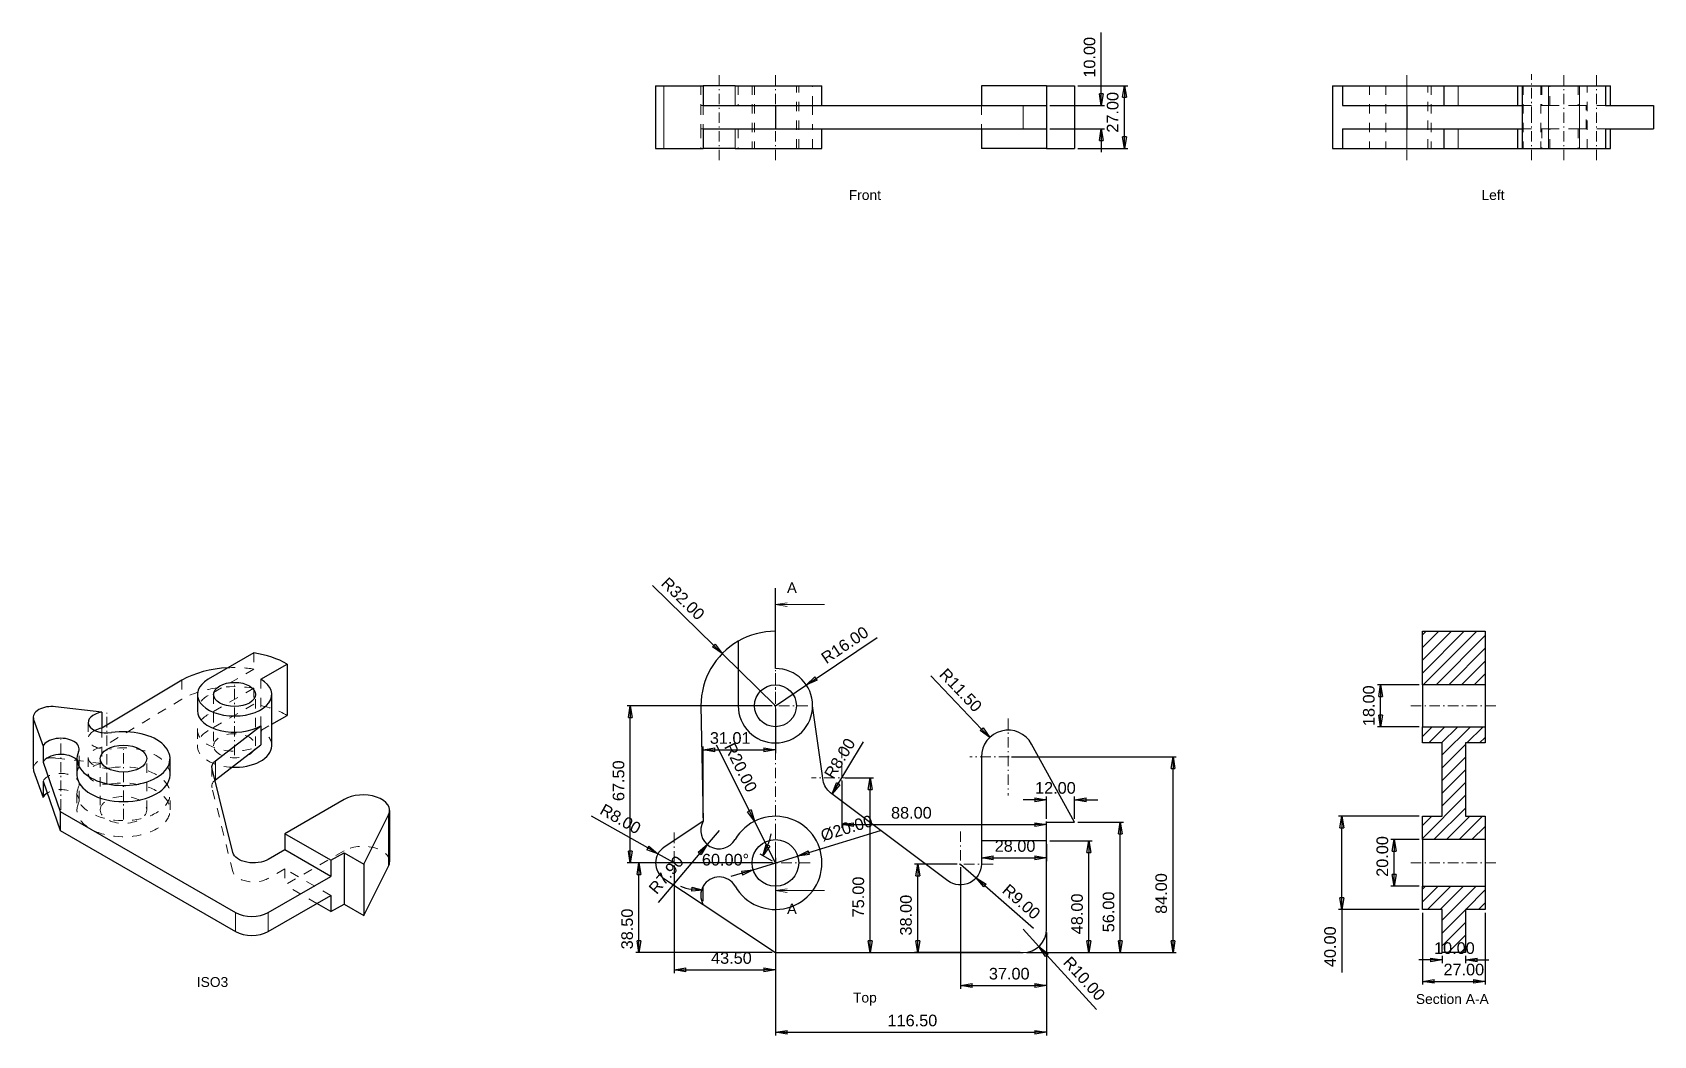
# Model space of a CAD drawing. Header units: millimetres. Extents: x 36 to 732, y -790 to -359.
import ezdxf

# ---------------------------------------------------------------- set-up
doc = ezdxf.new("R2010")
doc.units = ezdxf.units.MM
for name, pattern in [('CENTER', [8, 4.5, -1.5, 0.5, -1.5]), ('DASHED', [8, 4, -4]), ('SOLID', [0])]:
    doc.linetypes.add(name, pattern=pattern)
doc.styles.add('Arial', font='Arial.ttf', dxfattribs={"height": 0.2})
doc.styles.get("Standard").update_dxf_attribs({"font": 'Arial.ttf'})
doc.dimstyles.get("Standard").update_dxf_attribs({"dimtxt": 5, "dimasz": 5, "dimexe": 0.18, "dimexo": 0.0625, "dimgap": 0.09, "dimtad": 0, "dimtih": 1, "dimtoh": 1, "dimdec": 4, "dimzin": 0, "dimdsep": 46, "dimtxsty": 'Standard', "dimcen": 0.09, "dimadec": 0, "dimazin": 0, "dimtfac": 1, "dimtdec": 4, "dimtofl": 0, "dimtmove": 0, "dimatfit": 3, "dimfxl": 1, "dimtolj": 1, "dimtzin": 0, "dimarcsym": 0})

msp = doc.modelspace()

# ---------------------------------------------------------------- texts
at = {"lineweight": 9, "char_height": 4.243035, "attachment_point": 4, "style": 'Arial'}
for s, insert in [('Front', (386.28288, -429.266144)), ('Left', (658.157525, -429.266144)), ('Top', (388.102903, -774.598083)), ('Section A-A', (629.966895, -774.598089))]:
    msp.add_mtext(s, dxfattribs=dict(at, insert=insert))

# ---------------------------------------------------------------- blocks, each defined once
blk = doc.blocks.new('_Closed')
at = {"color": 0, "linetype": 'ByBlock', "lineweight": -2}
for p, q in [((-1, 0.166667), (0, 0)), ((-1, 0.166667), (-1, -0.166667)), ((0, 0), (-1, -0.166667)), ((0, 0), (-1, 0))]:
    blk.add_line(p, q, dxfattribs=at)
blk = doc.blocks.new('*D3')
at = {"color": 0, "lineweight": -2, "transparency": 16777216}
for p, q in [((494.800964, -390.76613), (494.800964, -359.40113)), ((494.800964, -385.76613), (494.800964, -380.76613)), ((472.661926, -390.76613), (496.200964, -390.76613)), ((472.661926, -400.76613), (496.200964, -400.76613)), ((494.800964, -405.76613), (494.800964, -410.76613))]:
    blk.add_line(p, q, dxfattribs=at)
at = {"layer": 'Defpoints', "color": 0, "transparency": 16777216}
for p in [(471.261926, -390.76613), (494.800964, -390.76613), (471.261926, -400.76613)]:
    blk.add_point(p, dxfattribs=at)
at = {"color": 0, "lineweight": -2, "transparency": 16777216, "xscale": 5, "yscale": 5, "zscale": 5}
for p, rotation in [((494.800964, -390.76613), 270), ((494.800964, -400.76613), 90)]:
    blk.add_blockref('_Closed', p, dxfattribs=dict(at, rotation=rotation))
at = {"color": 0, "lineweight": 9, "transparency": 16777216, "insert": (489.748464, -370.08363), "char_height": 5, "attachment_point": 5, "rotation": 90}
blk.add_mtext('\\A1;10.00', dxfattribs=at)
blk = doc.blocks.new('*D4')
at = {"color": 0, "lineweight": -2, "transparency": 16777216}
for p, q in [((484.661926, -382.26613), (506.133812, -382.26613)), ((504.733812, -404.26613), (504.733812, -387.26613)), ((484.661926, -409.26613), (506.133812, -409.26613))]:
    blk.add_line(p, q, dxfattribs=at)
at = {"layer": 'Defpoints', "color": 0, "transparency": 16777216}
for p in [(483.261926, -382.26613), (504.733812, -382.26613), (483.261926, -409.26613)]:
    blk.add_point(p, dxfattribs=at)
at = {"color": 0, "lineweight": -2, "transparency": 16777216, "xscale": 5, "yscale": 5, "zscale": 5}
for p, rotation in [((504.733812, -382.26613), 90), ((504.733812, -409.26613), 270)]:
    blk.add_blockref('_Closed', p, dxfattribs=dict(at, rotation=rotation))
at = {"color": 0, "lineweight": 9, "transparency": 16777216, "insert": (499.681312, -393.711476), "char_height": 5, "attachment_point": 5, "rotation": 90}
blk.add_mtext('\\A1;27.00', dxfattribs=at)
blk = doc.blocks.new('BlockOfViews_5')
at = {"linetype": 'SOLID', "lineweight": 30}
for p, q in [((130.651527, -625.906947, -61.033321), (111.05561, -637.220655, -45.033321)), ((133.683027, -637.220655, -45.033321), (144.996735, -630.688683, -54.270925)), ((144.996735, -630.688683, -54.270925), (144.996735, -652.73409, -69.859382)), ((99.741901, -637.628903, -59.178402), (65.372657, -658.282098, -29.970374)), ((106.369318, -643.752628, -35.795716), (106.369318, -650.692849, -40.703194)), ((138.369318, -665.798036, -51.384174), (138.369318, -643.752628, -35.795716)), ((35.880465, -653.550587, -21.93931), (35.880465, -675.595995, -37.527767)), ((36.038435, -654.463926, -20.647654), (40.054868, -665.959109, -4.391009)), ((65.372657, -651.341877, -25.062897), (45.462414, -649.022989, -28.342301)), ((65.372657, -651.341877, -25.062897), (65.372657, -658.282098, -29.970374)), ((138.36897, -656.560632, -64.447835), (144.996735, -652.73409, -69.859382)), ((114.202985, -672.211238, -10.271597), (133.683027, -657.224822, -31.46559)), ((133.683027, -657.224822, -31.46559), (133.683027, -665.389787, -37.239092)), ((40.054868, -665.959109, -4.391009), (40.054868, -672.89933, -9.298487)), ((114.202985, -680.376203, -16.0451), (133.683027, -665.389787, -37.239092)), ((40.054868, -672.89933, -9.298487), (47.415999, -693.967168, 20.495935)), ((54.63961, -671.309388, 3.175427), (54.63961, -678.249609, -1.732051)), ((94.63961, -678.249609, -1.732051), (94.63961, -671.309388, 3.175427)), ((121.591501, -711.644319, 45.495201), (112.681955, -675.63682, -5.427092)), ((36.038435, -676.509333, -36.236111), (40.054868, -688.004517, -19.979467)), ((40.054868, -681.064296, -15.07199), (47.415999, -702.132134, 14.722432)), ((40.054868, -681.064296, -15.07199), (40.054868, -688.004517, -19.979467)), ((169.391919, -688.864064, 28.001488), (143.936075, -703.561003, 48.786098)), ((47.415999, -693.967168, 20.495935), (47.415999, -702.132134, 14.722432)), ((47.415999, -693.967168, 20.495935), (122.722871, -737.445611, 81.983738)), ((177.8772, -716.624948, 67.261306), (188.565819, -695.413682, 37.264046)), ((189.023647, -715.604327, 19.052559), (189.023647, -693.55892, 34.641016)), ((47.415999, -702.132134, 14.722432), (122.722871, -745.610577, 76.210235)), ((143.936075, -710.501224, 43.87862), (136.865007, -714.583707, 49.652123)), ((143.936075, -703.561003, 48.786098), (143.936075, -710.501224, 43.87862)), ((163.735065, -714.991955, 64.951905), (143.936075, -703.561003, 48.786098)), ((163.735065, -721.932176, 60.044428), (143.936075, -710.501224, 43.87862)), ((163.735065, -714.991955, 64.951905), (169.391919, -711.725969, 60.333103)), ((163.735065, -714.991955, 64.951905), (163.735065, -721.932176, 60.044428)), ((169.391919, -711.725969, 60.333103), (169.391919, -733.771376, 44.744646)), ((169.391919, -711.725969, 60.333103), (177.8772, -716.624948, 67.261306)), ((177.8772, -716.624948, 67.261306), (177.8772, -738.670356, 51.672849)), ((177.8772, -738.670356, 51.672849), (188.565819, -717.45909, 21.675589)), ((136.865007, -737.445611, 81.983738), (163.735065, -721.932176, 60.044428)), ((136.865007, -745.610577, 76.210235), (163.735065, -730.097142, 54.270925)), ((163.735065, -730.097142, 54.270925), (163.735065, -737.037363, 49.363448)), ((163.735065, -737.037363, 49.363448), (157.724657, -733.567252, 44.45597)), ((163.735065, -737.037363, 49.363448), (169.391919, -733.771376, 44.744646)), ((169.391919, -733.771376, 44.744646), (177.8772, -738.670356, 51.672849))]:
    blk.add_line(p, q, dxfattribs=at)
at = {"color": 9, "linetype": 'DASHED', "lineweight": 9, "true_color": 0xc0c0c0}
for p, q in [((130.651527, -625.906947, -61.033321), (130.651527, -632.847168, -65.940798)), ((130.651527, -632.847168, -65.940798), (111.05561, -644.160876, -49.940798)), ((99.741901, -637.628903, -59.178402), (99.741901, -645.793869, -64.951905)), ((133.683027, -637.220655, -45.033321), (133.683027, -657.224822, -59.178403)), ((99.741901, -645.793869, -64.951905), (65.372657, -666.447064, -35.743877)), ((130.651527, -641.012133, -71.714301), (111.05561, -652.325842, -55.714301)), ((113.369318, -643.752628, -35.795716), (113.369318, -665.798036, -51.384174)), ((130.651527, -641.012133, -71.714301), (130.651527, -647.952354, -76.621778)), ((131.369318, -665.798036, -51.384174), (131.369318, -643.752628, -35.795716)), ((130.651527, -647.952354, -76.621778), (111.05561, -659.266063, -60.621778)), ((59.515563, -655.748857, -18.830487), (59.515563, -662.689078, -23.737964)), ((65.372657, -658.282098, -29.970374), (65.372657, -666.447064, -35.743877)), ((106.369318, -658.857815, -46.476697), (106.369318, -665.798036, -51.384174)), ((133.683027, -659.266063, -60.621778), (138.36897, -656.560632, -64.447835)), ((55.590361, -674.080177, -7.628517), (55.590361, -667.139956, -2.72104)), ((65.372657, -666.447064, -35.743877), (65.372657, -673.387285, -40.651355)), ((65.372657, -673.387285, -40.651355), (45.462414, -671.068396, -43.930758)), ((59.515563, -670.854044, -29.511467), (59.515563, -677.794265, -34.418944)), ((64.63961, -671.309388, 3.175427), (64.63961, -693.354795, -12.413031)), ((84.63961, -693.354795, -12.413031), (84.63961, -671.309388, 3.175427)), ((112.601551, -674.983622, -6.350853), (112.601551, -683.148588, -12.124356)), ((55.590361, -689.185364, -18.309497), (55.590361, -682.245143, -13.40202)), ((54.63961, -686.414574, -7.505554), (54.63961, -693.354795, -12.413031)), ((94.63961, -693.354795, -12.413031), (94.63961, -686.414574, -7.505554)), ((121.591501, -719.809285, 39.721698), (112.681955, -683.801785, -11.200595)), ((169.391919, -710.909472, 12.413031), (143.936075, -725.606411, 33.19764)), ((143.936075, -718.66619, 38.105118), (136.865007, -722.748673, 43.87862)), ((163.735065, -730.097142, 54.270925), (143.936075, -718.66619, 38.105118)), ((143.936075, -718.66619, 38.105118), (143.936075, -725.606411, 33.19764)), ((157.724657, -733.567252, 44.45597), (143.936075, -725.606411, 33.19764))]:
    blk.add_line(p, q, dxfattribs=at)
at = {"linetype": 'CENTER', "lineweight": 9}
for p, q in [((122.369318, -669.880518, -54.270925), (122.369318, -639.670145, -32.908965)), ((67.417944, -681.876747, -37.305696), (67.417944, -651.666374, -15.943735)), ((47.687983, -693.267846, -21.19625), (47.687983, -663.057472, 0.16571)), ((74.63961, -697.437278, -15.299782), (74.63961, -667.226905, 6.062178))]:
    blk.add_line(p, q, dxfattribs=at)
at = {"color": 196, "linetype": 'SOLID', "lineweight": 9, "true_color": 0x400080}
for p, q in [((36.038435, -654.463926, -20.647654), (36.038435, -676.509333, -36.236111)), ((114.202985, -672.211238, -10.271597), (114.202985, -680.376203, -16.0451)), ((188.565819, -695.413682, 37.264046), (188.565819, -717.45909, 21.675589)), ((122.722871, -737.445611, 81.983738), (122.722871, -745.610577, 76.210235)), ((136.865007, -737.445611, 81.983738), (136.865007, -745.610577, 76.210235))]:
    blk.add_line(p, q, dxfattribs=at)
at = {"linetype": 'SOLID', "lineweight": 30, "extrusion": (0, 0.816497, 0.57735)}
for centre, radius in [((-122.369318, 342.443676, -546.288484), 9), ((-74.63961, 390.173384, -546.288484), 10)]:
    blk.add_circle(centre, radius, dxfattribs=at)
at = {"color": 9, "linetype": 'DASHED', "lineweight": 9, "true_color": 0xc0c0c0, "extrusion": (0, 0.816497, 0.57735)}
for centre, radius in [((-122.369318, 342.443676, -573.288484), 9), ((-74.63961, 390.173384, -573.288484), 10)]:
    blk.add_circle(centre, radius, dxfattribs=at)
at = {"linetype": 'SOLID', "lineweight": 30, "extrusion": (0, 0.816497, 0.57735)}
for centre, radius, start, end in [((-122.369318, 342.443676, -546.288484), 32, 225, 255), ((-122.369318, 342.443676, -554.788484), 32, 274.963457, 315), ((-122.369318, 342.443676, -546.288484), 16, 315, 225), ((-43.880465, 359.414239, -546.288484), 8, 258.594957, 11.405043), ((-67.417943, 363.221754, -546.288484), 7.90238, 285, 105), ((-122.369318, 342.443676, -554.788484), 16, 0, 135), ((-74.63961, 390.173384, -546.288484), 20, 345, 285), ((-67.417943, 363.221754, -554.788484), 7.90238, 285.000011, 310.466052), ((-47.687981, 382.951716, -546.288484), 7.90238, 165, 345), ((-122.369318, 342.443676, -573.288484), 16, 85.737497, 179.621848), ((-43.880465, 359.414239, -573.288484), 8, 0.124045, 11.405043), ((-47.687981, 382.951716, -554.788484), 7.90238, 208.347511, 345), ((-74.63961, 390.173384, -554.788484), 20, 0.789468, 178.984966), ((-47.687981, 382.951716, -573.288484), 7.90238, 317.921702, 345), ((-177.523647, 428.710703, -546.288484), 11.5, 163.778494, 315), ((-177.523647, 428.710703, -573.288484), 11.5, 163.778497, 180.318357), ((-129.793939, 485.632799, -554.788484), 10, 45, 135), ((-129.793939, 485.632799, -564.788484), 10, 45, 135)]:
    blk.add_arc(centre, radius, start, end, dxfattribs=at)
at = {"color": 9, "linetype": 'DASHED', "lineweight": 9, "true_color": 0xc0c0c0, "extrusion": (0, 0.816497, 0.57735)}
for centre, radius, start, end in [((-122.369318, 342.443676, -554.788484), 32, 255, 274.963457), ((-122.369318, 342.443676, -564.788484), 32, 255, 315), ((-122.369318, 342.443676, -554.788484), 16, 315, 0), ((-122.369318, 342.443676, -564.788484), 16, 315, 135), ((-122.369318, 342.443676, -573.288484), 32, 225, 255), ((-67.417943, 363.221754, -554.788484), 7.90238, 310.466052, 104.999997), ((-122.369318, 342.443676, -573.288484), 16, 315, 85.737497), ((-122.369318, 342.443676, -573.288484), 16, 179.621848, 225), ((-67.417943, 363.221754, -564.788484), 7.90238, 285, 105), ((-74.63961, 390.173384, -554.788484), 20, 178.984966, 285), ((-43.880465, 359.414239, -573.288484), 8, 258.594957, 0.124045), ((-74.63961, 390.173384, -564.788484), 20, 345, 285), ((-74.63961, 390.173384, -554.788484), 20, 345, 0.789468), ((-47.687981, 382.951716, -554.788484), 7.90238, 165.000003, 208.347511), ((-67.417943, 363.221754, -573.288484), 7.90238, 285, 105), ((-47.687981, 382.951716, -564.788484), 7.90238, 165, 345), ((-74.63961, 390.173384, -573.288484), 20, 345, 285), ((-47.687981, 382.951716, -573.288484), 7.90238, 165.000003, 317.921702), ((-177.523647, 428.710703, -573.288484), 11.5, 180.318357, 315)]:
    blk.add_arc(centre, radius, start, end, dxfattribs=at)
at = {"linetype": 'SOLID', "lineweight": 30, "extrusion": (0, -0.816497, -0.57735)}
for centre, radius, start, end in [((120.601551, 384.516529, 554.788484), 8, 171.869898, 216.88701), ((120.601551, 384.516529, 564.788484), 8, 213.263458, 216.88701), ((130.501046, 446.741926, 554.788484), 9, 45, 171.869898)]:
    blk.add_arc(centre, radius, start, end, dxfattribs=at)
at = {"color": 9, "linetype": 'DASHED', "lineweight": 9, "true_color": 0xc0c0c0, "extrusion": (0, -0.816497, -0.57735)}
for centre, radius, start, end in [((120.601551, 384.516529, 564.788484), 8, 171.869898, 213.263458), ((130.501046, 446.741926, 564.788484), 9, 45, 171.869898)]:
    blk.add_arc(centre, radius, start, end, dxfattribs=at)
at = {"lineweight": 9, "insert": (106.138071, -767.301575), "char_height": 4.243035, "attachment_point": 4, "style": 'Arial'}
blk.add_mtext('ISO3', dxfattribs=at)
blk = doc.blocks.new('*D15')
at = {"color": 0, "lineweight": -2, "transparency": 16777216}
for p, q in [((466.261926, -688.97519), (461.261926, -688.97519)), ((471.261926, -697.198078), (471.261926, -687.57519)), ((483.261926, -697.198078), (483.261926, -687.57519)), ((488.261926, -688.97519), (493.261926, -688.97519))]:
    blk.add_line(p, q, dxfattribs=at)
at = {"layer": 'Defpoints', "color": 0, "transparency": 16777216}
for p in [(483.261926, -688.97519), (471.261926, -698.598078), (483.261926, -698.598078)]:
    blk.add_point(p, dxfattribs=at)
at = {"color": 0, "lineweight": -2, "transparency": 16777216, "xscale": 5, "yscale": 5, "zscale": 5}
blk.add_blockref('_Closed', (471.261926, -688.97519), dxfattribs=at)
at = {"color": 0, "lineweight": -2, "transparency": 16777216, "xscale": 5, "yscale": 5, "zscale": 5, "rotation": 180}
blk.add_blockref('_Closed', (483.261926, -688.97519), dxfattribs=at)
at = {"color": 0, "lineweight": 9, "transparency": 16777216, "insert": (475.068133, -683.92269), "char_height": 5, "attachment_point": 5}
blk.add_mtext('\\A1;12.00', dxfattribs=at)
blk = doc.blocks.new('*D16')
at = {"color": 0, "lineweight": -2, "transparency": 16777216}
for p, q in [((472.661926, -706.598078), (490.839041, -706.598078)), ((489.439041, -749.598078), (489.439041, -711.598078)), ((462.661926, -754.598078), (490.839041, -754.598078))]:
    blk.add_line(p, q, dxfattribs=at)
at = {"layer": 'Defpoints', "color": 0, "transparency": 16777216}
for p in [(471.261926, -706.598078), (489.439041, -706.598078), (461.261926, -754.598078)]:
    blk.add_point(p, dxfattribs=at)
at = {"color": 0, "lineweight": -2, "transparency": 16777216, "xscale": 5, "yscale": 5, "zscale": 5}
for p, rotation in [((489.439041, -706.598078), 90), ((489.439041, -754.598078), 270)]:
    blk.add_blockref('_Closed', p, dxfattribs=dict(at, rotation=rotation))
at = {"color": 0, "lineweight": 9, "transparency": 16777216, "insert": (484.386541, -738.005347), "char_height": 5, "attachment_point": 5, "rotation": 90}
blk.add_mtext('\\A1;48.00', dxfattribs=at)
blk = doc.blocks.new('*D17')
at = {"color": 0, "lineweight": -2, "transparency": 16777216}
for p, q in [((484.661926, -698.598078), (504.364602, -698.598078)), ((502.964602, -749.598078), (502.964602, -703.598078)), ((462.661926, -754.598078), (504.364602, -754.598078))]:
    blk.add_line(p, q, dxfattribs=at)
at = {"layer": 'Defpoints', "color": 0, "transparency": 16777216}
for p in [(483.261926, -698.598078), (502.964602, -698.598078), (461.261926, -754.598078)]:
    blk.add_point(p, dxfattribs=at)
at = {"color": 0, "lineweight": -2, "transparency": 16777216, "xscale": 5, "yscale": 5, "zscale": 5}
for p, rotation in [((502.964602, -698.598078), 90), ((502.964602, -754.598078), 270)]:
    blk.add_blockref('_Closed', p, dxfattribs=dict(at, rotation=rotation))
at = {"color": 0, "lineweight": 9, "transparency": 16777216, "insert": (497.912102, -737.160001), "char_height": 5, "attachment_point": 5, "rotation": 90}
blk.add_mtext('\\A1;56.00', dxfattribs=at)
blk = doc.blocks.new('*D18')
at = {"color": 0, "lineweight": -2, "transparency": 16777216}
for p, q in [((443.261926, -707.998078), (443.261926, -715.312943)), ((471.261926, -707.998078), (471.261926, -715.312943)), ((448.261926, -713.912943), (466.261926, -713.912943))]:
    blk.add_line(p, q, dxfattribs=at)
at = {"layer": 'Defpoints', "color": 0, "transparency": 16777216}
for p in [(443.261926, -706.598078), (471.261926, -706.598078), (471.261926, -713.912943)]:
    blk.add_point(p, dxfattribs=at)
at = {"color": 0, "lineweight": -2, "transparency": 16777216, "xscale": 5, "yscale": 5, "zscale": 5, "rotation": 180}
blk.add_blockref('_Closed', (443.261926, -713.912943), dxfattribs=at)
at = {"color": 0, "lineweight": -2, "transparency": 16777216, "xscale": 5, "yscale": 5, "zscale": 5}
blk.add_blockref('_Closed', (471.261926, -713.912943), dxfattribs=at)
at = {"color": 0, "lineweight": 9, "transparency": 16777216, "insert": (457.738508, -708.860443), "char_height": 5, "attachment_point": 5}
blk.add_mtext('\\A1;28.00', dxfattribs=at)
blk = doc.blocks.new('*D19')
at = {"color": 0, "lineweight": -2, "transparency": 16777216}
for p, q in [((456.161926, -670.598078), (527.008659, -670.598078)), ((525.608659, -749.598078), (525.608659, -675.598078)), ((462.661926, -754.598078), (527.008659, -754.598078))]:
    blk.add_line(p, q, dxfattribs=at)
at = {"layer": 'Defpoints', "color": 0, "transparency": 16777216}
for p in [(454.761926, -670.598078), (525.608659, -670.598078), (461.261926, -754.598078)]:
    blk.add_point(p, dxfattribs=at)
at = {"color": 0, "lineweight": -2, "transparency": 16777216, "xscale": 5, "yscale": 5, "zscale": 5}
for p, rotation in [((525.608659, -670.598078), 90), ((525.608659, -754.598078), 270)]:
    blk.add_blockref('_Closed', p, dxfattribs=dict(at, rotation=rotation))
at = {"color": 0, "lineweight": 9, "transparency": 16777216, "insert": (520.556159, -729.251977), "char_height": 5, "attachment_point": 5, "rotation": 90}
blk.add_mtext('\\A1;84.00', dxfattribs=at)
blk = doc.blocks.new('*D20')
at = {"color": 0, "lineweight": -2, "transparency": 16777216}
for p, q in [((434.261926, -717.998078), (434.261926, -770.171974)), ((471.261926, -745.998078), (471.261926, -770.171974)), ((439.261926, -768.771974), (466.261926, -768.771974))]:
    blk.add_line(p, q, dxfattribs=at)
at = {"layer": 'Defpoints', "color": 0, "transparency": 16777216}
for p in [(434.261926, -716.598078), (471.261926, -744.598078), (471.261926, -768.771974)]:
    blk.add_point(p, dxfattribs=at)
at = {"color": 0, "lineweight": -2, "transparency": 16777216, "xscale": 5, "yscale": 5, "zscale": 5, "rotation": 180}
blk.add_blockref('_Closed', (434.261926, -768.771974), dxfattribs=at)
at = {"color": 0, "lineweight": -2, "transparency": 16777216, "xscale": 5, "yscale": 5, "zscale": 5}
blk.add_blockref('_Closed', (471.261926, -768.771974), dxfattribs=at)
at = {"color": 0, "lineweight": 9, "transparency": 16777216, "insert": (455.233473, -763.719474), "char_height": 5, "attachment_point": 5}
blk.add_mtext('\\A1;37.00', dxfattribs=at)
blk = doc.blocks.new('*D21')
at = {"color": 0, "lineweight": -2, "transparency": 16777216}
for p, q in [((432.861926, -716.598078), (414.524809, -716.598078)), ((415.924809, -749.598078), (415.924809, -721.598078)), ((459.861926, -754.598078), (414.524809, -754.598078))]:
    blk.add_line(p, q, dxfattribs=at)
at = {"layer": 'Defpoints', "color": 0, "transparency": 16777216}
for p in [(415.924809, -716.598078), (434.261926, -716.598078), (461.261926, -754.598078)]:
    blk.add_point(p, dxfattribs=at)
at = {"color": 0, "lineweight": -2, "transparency": 16777216, "xscale": 5, "yscale": 5, "zscale": 5}
for p, rotation in [((415.924809, -716.598078), 90), ((415.924809, -754.598078), 270)]:
    blk.add_blockref('_Closed', p, dxfattribs=dict(at, rotation=rotation))
at = {"color": 0, "lineweight": 9, "transparency": 16777216, "insert": (410.872309, -738.550799), "char_height": 5, "attachment_point": 5, "rotation": 90}
blk.add_mtext('\\A1;38.00', dxfattribs=at)
blk = doc.blocks.new('*D22')
at = {"color": 0, "lineweight": -2, "transparency": 16777216}
for p, q in [((383.261926, -680.998078), (383.261926, -701.064813)), ((388.261926, -699.664813), (466.261926, -699.664813)), ((471.261926, -705.198078), (471.261926, -698.264814))]:
    blk.add_line(p, q, dxfattribs=at)
at = {"layer": 'Defpoints', "color": 0, "transparency": 16777216}
for p in [(383.261926, -679.598078), (471.261926, -699.664813), (471.261926, -706.598078)]:
    blk.add_point(p, dxfattribs=at)
at = {"color": 0, "lineweight": -2, "transparency": 16777216, "xscale": 5, "yscale": 5, "zscale": 5, "rotation": 180}
blk.add_blockref('_Closed', (383.261926, -699.664813), dxfattribs=at)
at = {"color": 0, "lineweight": -2, "transparency": 16777216, "xscale": 5, "yscale": 5, "zscale": 5}
blk.add_blockref('_Closed', (471.261926, -699.664813), dxfattribs=at)
at = {"color": 0, "lineweight": 9, "transparency": 16777216, "insert": (413.17743, -694.612313), "char_height": 5, "attachment_point": 5}
blk.add_mtext('\\A1;88.00', dxfattribs=at)
blk = doc.blocks.new('*D23')
at = {"color": 0, "lineweight": -2, "transparency": 16777216}
for p, q in [((354.761926, -717.498078), (354.761926, -790.2665)), ((471.261926, -745.998078), (471.261926, -790.2665)), ((359.761926, -788.8665), (466.261926, -788.8665))]:
    blk.add_line(p, q, dxfattribs=at)
at = {"layer": 'Defpoints', "color": 0, "transparency": 16777216}
for p in [(354.761926, -716.098078), (471.261926, -744.598078), (471.261926, -788.8665)]:
    blk.add_point(p, dxfattribs=at)
at = {"color": 0, "lineweight": -2, "transparency": 16777216, "xscale": 5, "yscale": 5, "zscale": 5, "rotation": 180}
blk.add_blockref('_Closed', (354.761926, -788.8665), dxfattribs=at)
at = {"color": 0, "lineweight": -2, "transparency": 16777216, "xscale": 5, "yscale": 5, "zscale": 5}
blk.add_blockref('_Closed', (471.261926, -788.8665), dxfattribs=at)
at = {"color": 0, "lineweight": 9, "transparency": 16777216, "insert": (413.626065, -783.814), "char_height": 5, "attachment_point": 5}
blk.add_mtext('\\A1;116.50', dxfattribs=at)
blk = doc.blocks.new('*D24')
at = {"color": 0, "lineweight": -2, "transparency": 16777216}
for p, q in [((311.261926, -717.498078), (311.261926, -763.426715)), ((354.761926, -717.498078), (354.761926, -763.426715)), ((316.261926, -762.026715), (349.761926, -762.026715))]:
    blk.add_line(p, q, dxfattribs=at)
at = {"layer": 'Defpoints', "color": 0, "transparency": 16777216}
for p in [(311.261926, -716.098078), (354.761926, -716.098078), (354.761926, -762.026715)]:
    blk.add_point(p, dxfattribs=at)
at = {"color": 0, "lineweight": -2, "transparency": 16777216, "xscale": 5, "yscale": 5, "zscale": 5, "rotation": 180}
blk.add_blockref('_Closed', (311.261926, -762.026715), dxfattribs=at)
at = {"color": 0, "lineweight": -2, "transparency": 16777216, "xscale": 5, "yscale": 5, "zscale": 5}
blk.add_blockref('_Closed', (354.761926, -762.026715), dxfattribs=at)
at = {"color": 0, "lineweight": 9, "transparency": 16777216, "insert": (335.854092, -756.974215), "char_height": 5, "attachment_point": 5}
blk.add_mtext('\\A1;43.50', dxfattribs=at)
blk = doc.blocks.new('*D25')
at = {"color": 0, "lineweight": -2, "transparency": 16777216}
for p, q in [((384.661926, -679.598078), (396.851093, -679.598078)), ((395.451093, -749.598078), (395.451093, -684.598078)), ((356.161926, -754.598078), (396.851093, -754.598078))]:
    blk.add_line(p, q, dxfattribs=at)
at = {"layer": 'Defpoints', "color": 0, "transparency": 16777216}
for p in [(383.261926, -679.598078), (395.451093, -679.598078), (354.761926, -754.598078)]:
    blk.add_point(p, dxfattribs=at)
at = {"color": 0, "lineweight": -2, "transparency": 16777216, "xscale": 5, "yscale": 5, "zscale": 5}
for p, rotation in [((395.451093, -679.598078), 90), ((395.451093, -754.598078), 270)]:
    blk.add_blockref('_Closed', p, dxfattribs=dict(at, rotation=rotation))
at = {"color": 0, "lineweight": 9, "transparency": 16777216, "insert": (390.398593, -730.748857), "char_height": 5, "attachment_point": 5, "rotation": 90}
blk.add_mtext('\\A1;75.00', dxfattribs=at)
blk = doc.blocks.new('*D26')
at = {"color": 0, "lineweight": -2, "transparency": 16777216}
for p, q in [((353.361926, -716.098078), (294.722754, -716.098078)), ((296.122754, -749.598078), (296.122754, -721.098078)), ((353.361926, -754.598078), (294.722754, -754.598078))]:
    blk.add_line(p, q, dxfattribs=at)
at = {"layer": 'Defpoints', "color": 0, "transparency": 16777216}
for p in [(296.122754, -716.098078), (354.761926, -716.098078), (354.761926, -754.598078)]:
    blk.add_point(p, dxfattribs=at)
at = {"color": 0, "lineweight": -2, "transparency": 16777216, "xscale": 5, "yscale": 5, "zscale": 5}
for p, rotation in [((296.122754, -716.098078), 90), ((296.122754, -754.598078), 270)]:
    blk.add_blockref('_Closed', p, dxfattribs=dict(at, rotation=rotation))
at = {"color": 0, "lineweight": 9, "transparency": 16777216, "insert": (291.070254, -744.485755), "char_height": 5, "attachment_point": 5, "rotation": 90}
blk.add_mtext('\\A1;38.50', dxfattribs=at)
blk = doc.blocks.new('*D27')
at = {"color": 0, "lineweight": -2, "transparency": 16777216}
for p, q in [((353.361926, -648.598078), (291.018925, -648.598078)), ((292.418925, -711.098078), (292.418925, -653.598078)), ((353.361926, -716.098078), (291.018925, -716.098078))]:
    blk.add_line(p, q, dxfattribs=at)
at = {"layer": 'Defpoints', "color": 0, "transparency": 16777216}
for p in [(292.418925, -648.598078), (354.761926, -648.598078), (354.761926, -716.098078)]:
    blk.add_point(p, dxfattribs=at)
at = {"color": 0, "lineweight": -2, "transparency": 16777216, "xscale": 5, "yscale": 5, "zscale": 5}
for p, rotation in [((292.418925, -648.598078), 90), ((292.418925, -716.098078), 270)]:
    blk.add_blockref('_Closed', p, dxfattribs=dict(at, rotation=rotation))
at = {"color": 0, "lineweight": 9, "transparency": 16777216, "insert": (287.366425, -680.81301), "char_height": 5, "attachment_point": 5, "rotation": 90}
blk.add_mtext('\\A1;67.50', dxfattribs=at)
blk = doc.blocks.new('*D28')
at = {"color": 0, "lineweight": -2, "transparency": 16777216}
for p, q in [((354.761926, -649.998078), (354.761926, -668.935885)), ((323.754094, -696.795698), (323.754094, -666.135885)), ((328.754094, -667.535885), (349.761926, -667.535885))]:
    blk.add_line(p, q, dxfattribs=at)
at = {"layer": 'Defpoints', "color": 0, "transparency": 16777216}
for p in [(354.761926, -648.598078), (354.761926, -667.535885), (323.754094, -698.195698)]:
    blk.add_point(p, dxfattribs=at)
at = {"color": 0, "lineweight": -2, "transparency": 16777216, "xscale": 5, "yscale": 5, "zscale": 5, "rotation": 180}
blk.add_blockref('_Closed', (323.754094, -667.535885), dxfattribs=at)
at = {"color": 0, "lineweight": -2, "transparency": 16777216, "xscale": 5, "yscale": 5, "zscale": 5}
blk.add_blockref('_Closed', (354.761926, -667.535885), dxfattribs=at)
at = {"color": 0, "lineweight": 9, "transparency": 16777216, "insert": (335.340531, -662.483385), "char_height": 5, "attachment_point": 5}
blk.add_mtext('\\A1;31.01', dxfattribs=at)
blk = doc.blocks.new('*D30')
at = {"color": 0, "lineweight": -2, "transparency": 16777216}
for p, q in [((372.201228, -636.898901), (398.455683, -619.28607)), ((354.761926, -648.598078), (368.049013, -639.68442))]:
    blk.add_line(p, q, dxfattribs=at)
at = {"layer": 'Defpoints', "color": 0, "transparency": 16777216}
for p in [(368.049013, -639.68442), (354.761926, -648.598078)]:
    blk.add_point(p, dxfattribs=at)
at = {"color": 0, "lineweight": -2, "transparency": 16777216, "xscale": 5, "yscale": 5, "zscale": 5, "rotation": 213.8557309999999}
blk.add_blockref('_Closed', (368.049013, -639.68442), dxfattribs=at)
at = {"color": 0, "lineweight": 9, "transparency": 16777216, "insert": (384.589797, -622.503913), "char_height": 5, "attachment_point": 5, "rotation": 33.855731321}
blk.add_mtext('\\A1;R16.00', dxfattribs=at)
blk = doc.blocks.new('*D32')
at = {"color": 0, "lineweight": -2, "transparency": 16777216}
for p, q in [((328.331258, -622.705612), (301.997272, -596.907859)), ((354.761926, -648.598078), (331.90297, -626.204594))]:
    blk.add_line(p, q, dxfattribs=at)
at = {"layer": 'Defpoints', "color": 0, "transparency": 16777216}
for p in [(331.90297, -626.204594), (354.761926, -648.598078)]:
    blk.add_point(p, dxfattribs=at)
at = {"color": 0, "lineweight": -2, "transparency": 16777216, "xscale": 5, "yscale": 5, "zscale": 5, "rotation": 315.589331}
blk.add_blockref('_Closed', (331.90297, -626.204594), dxfattribs=at)
at = {"color": 0, "lineweight": 9, "transparency": 16777216, "insert": (315.039104, -602.611185), "char_height": 5, "attachment_point": 5, "rotation": 315.589330586}
blk.add_mtext('\\A1;R32.00', dxfattribs=at)
blk = doc.blocks.new('*D34')
at = {"color": 0, "lineweight": -2, "transparency": 16777216}
blk.add_line((379.121938, -686.443551), (392.621982, -664.121216), dxfattribs=at)
at = {"layer": 'Defpoints', "color": 0, "transparency": 16777216}
for p in [(383.261926, -679.598078), (379.121938, -686.443551)]:
    blk.add_point(p, dxfattribs=at)
at = {"color": 0, "lineweight": -2, "transparency": 16777216, "xscale": 5, "yscale": 5, "zscale": 5, "rotation": 238.835399}
blk.add_blockref('_Closed', (379.121938, -686.443551), dxfattribs=at)
at = {"color": 0, "lineweight": 9, "transparency": 16777216, "insert": (382.415975, -671.233545), "char_height": 5, "attachment_point": 5, "rotation": 58.835398584}
blk.add_mtext('\\A1;R8.00', dxfattribs=at)
blk = doc.blocks.new('*D36')
at = {"color": 0, "lineweight": -2, "transparency": 16777216}
blk.add_line((443.374457, -658.657577), (421.555378, -635.778854), dxfattribs=at)
at = {"color": 0, "lineweight": 9, "transparency": 16777216}
for p, q in [((454.671926, -670.598078), (454.851926, -670.598078)), ((454.761926, -670.688078), (454.761926, -670.508078))]:
    blk.add_line(p, q, dxfattribs=at)
at = {"layer": 'Defpoints', "color": 0, "transparency": 16777216}
for p in [(446.825205, -662.275911), (454.761926, -670.598078)]:
    blk.add_point(p, dxfattribs=at)
at = {"color": 0, "lineweight": -2, "transparency": 16777216, "xscale": 5, "yscale": 5, "zscale": 5, "rotation": 313.641953}
blk.add_blockref('_Closed', (446.825205, -662.275911), dxfattribs=at)
at = {"color": 0, "lineweight": 9, "transparency": 16777216, "insert": (434.39587, -641.922068), "char_height": 5, "attachment_point": 5, "rotation": 313.641952603}
blk.add_mtext('\\A1;R11.50', dxfattribs=at)
blk = doc.blocks.new('*D38')
at = {"color": 0, "lineweight": -2, "transparency": 16777216}
for p, q in [((461.261926, -744.598078), (468.001404, -751.985867)), ((471.371143, -755.679762), (492.678003, -779.036259))]:
    blk.add_line(p, q, dxfattribs=at)
at = {"layer": 'Defpoints', "color": 0, "transparency": 16777216}
for p in [(461.261926, -744.598078), (468.001404, -751.985867)]:
    blk.add_point(p, dxfattribs=at)
at = {"color": 0, "lineweight": -2, "transparency": 16777216, "xscale": 5, "yscale": 5, "zscale": 5, "rotation": 132.372495}
blk.add_blockref('_Closed', (468.001404, -751.985867), dxfattribs=at)
at = {"color": 0, "lineweight": 9, "transparency": 16777216, "insert": (487.442123, -765.799837), "char_height": 5, "attachment_point": 5, "rotation": 312.372494796}
blk.add_mtext('\\A1;R10.00', dxfattribs=at)
blk = doc.blocks.new('*D40')
at = {"color": 0, "lineweight": -2, "transparency": 16777216}
for p, q in [((434.261926, -716.598078), (441.03678, -722.522717)), ((444.800588, -725.814184), (465.67843, -744.071948))]:
    blk.add_line(p, q, dxfattribs=at)
at = {"layer": 'Defpoints', "color": 0, "transparency": 16777216}
for p in [(434.261926, -716.598078), (441.03678, -722.522717)]:
    blk.add_point(p, dxfattribs=at)
at = {"color": 0, "lineweight": -2, "transparency": 16777216, "xscale": 5, "yscale": 5, "zscale": 5, "rotation": 138.830163}
blk.add_blockref('_Closed', (441.03678, -722.522717), dxfattribs=at)
at = {"color": 0, "lineweight": 9, "transparency": 16777216, "insert": (460.447439, -732.785471), "char_height": 5, "attachment_point": 5, "rotation": 318.830162599}
blk.add_mtext('\\A1;R9.00', dxfattribs=at)
blk = doc.blocks.new('*D42')
at = {"color": 0, "lineweight": -2, "transparency": 16777216}
for p, q in [((299.946002, -709.69887), (275.803913, -696.046407)), ((311.261926, -716.098078), (304.29828, -712.160104))]:
    blk.add_line(p, q, dxfattribs=at)
at = {"layer": 'Defpoints', "color": 0, "transparency": 16777216}
for p in [(304.29828, -712.160104), (311.261926, -716.098078)]:
    blk.add_point(p, dxfattribs=at)
at = {"color": 0, "lineweight": -2, "transparency": 16777216, "xscale": 5, "yscale": 5, "zscale": 5, "rotation": 330.511639}
blk.add_blockref('_Closed', (304.29828, -712.160104), dxfattribs=at)
at = {"color": 0, "lineweight": 9, "transparency": 16777216, "insert": (288.185895, -697.244044), "char_height": 5, "attachment_point": 5, "rotation": 330.511638907}
blk.add_mtext('\\A1;R8.00', dxfattribs=at)
blk = doc.blocks.new('*D44')
at = {"color": 0, "lineweight": -2, "transparency": 16777216}
for p, q in [((343.556537, -693.74994), (329.386202, -665.488485)), ((354.761926, -716.098078), (345.797615, -698.219568))]:
    blk.add_line(p, q, dxfattribs=at)
at = {"layer": 'Defpoints', "color": 0, "transparency": 16777216}
for p in [(345.797615, -698.219568), (354.761926, -716.098078)]:
    blk.add_point(p, dxfattribs=at)
at = {"color": 0, "lineweight": -2, "transparency": 16777216, "xscale": 5, "yscale": 5, "zscale": 5, "rotation": 296.629254}
blk.add_blockref('_Closed', (345.797615, -698.219568), dxfattribs=at)
at = {"color": 0, "lineweight": 9, "transparency": 16777216, "insert": (339.867389, -675.11979), "char_height": 5, "attachment_point": 5, "rotation": 296.62925384}
blk.add_mtext('\\A1;R20.00', dxfattribs=at)
blk = doc.blocks.new('*D46')
at = {"color": 0, "lineweight": -2, "transparency": 16777216}
for p, q in [((369.09838, -711.686038), (399.945649, -702.192799)), ((345.20429, -719.039438), (364.319562, -713.156718)), ((340.425472, -720.510118), (335.646654, -721.980797))]:
    blk.add_line(p, q, dxfattribs=at)
at = {"layer": 'Defpoints', "color": 0, "transparency": 16777216}
for p in [(364.319562, -713.156718), (345.20429, -719.039438)]:
    blk.add_point(p, dxfattribs=at)
at = {"color": 0, "lineweight": -2, "transparency": 16777216, "xscale": 5, "yscale": 5, "zscale": 5}
for p, rotation in [((364.319562, -713.156718), 197.105734), ((345.20429, -719.039438), 17.105734)]:
    blk.add_blockref('_Closed', p, dxfattribs=dict(at, rotation=rotation))
at = {"color": 0, "lineweight": 9, "transparency": 16777216, "insert": (385.384616, -701.242882), "char_height": 5, "attachment_point": 5, "rotation": 17.10573414}
blk.add_mtext('\\A1;Ø20.00', dxfattribs=at)
blk = doc.blocks.new('*D48')
at = {"color": 0, "lineweight": -2, "transparency": 16777216}
for p, q in [((330.597756, -702.146888), (325.49139, -708.177861)), ((322.260486, -711.993783), (304.338663, -733.160702))]:
    blk.add_line(p, q, dxfattribs=at)
at = {"layer": 'Defpoints', "color": 0, "transparency": 16777216}
for p in [(330.597756, -702.146888), (325.49139, -708.177861)]:
    blk.add_point(p, dxfattribs=at)
at = {"color": 0, "lineweight": -2, "transparency": 16777216, "xscale": 5, "yscale": 5, "zscale": 5, "rotation": 49.745737}
blk.add_blockref('_Closed', (325.49139, -708.177861), dxfattribs=at)
at = {"color": 0, "lineweight": 9, "transparency": 16777216, "insert": (307.828134, -721.220375), "char_height": 5, "attachment_point": 5, "rotation": 49.745737407}
blk.add_mtext('\\A1;R7.90', dxfattribs=at)
blk = doc.blocks.new('*D50')
at = {"color": 0, "lineweight": -2, "transparency": 16777216}
for p, q in [((353.55, -715.4), (348.21, -712.32)), ((323.75, -732.6), (323.75, -726.44))]:
    blk.add_line(p, q, dxfattribs=at)
for start, end in [(339.67627, 349.35254), (250.64746, 260.32373)]:
    blk.add_arc((323.75, -698.2), 29.64, start, end, dxfattribs=at)
at = {"layer": 'Defpoints', "color": 0, "transparency": 16777216}
for p in [(323.75, -698.2), (354.76, -716.1), (333.89, -726.05), (323.75, -734)]:
    blk.add_point(p, dxfattribs=at)
at = {"color": 0, "lineweight": -2, "transparency": 16777216, "xscale": 5, "yscale": 5, "zscale": 5}
for p, rotation in [((349.42, -713.02), 244.8381364448085), ((323.75, -727.84), 355.1618638235431)]:
    blk.add_blockref('_Closed', p, dxfattribs=dict(at, rotation=rotation))
at = {"color": 0, "lineweight": 9, "transparency": 16777216, "insert": (333.32, -714.76), "char_height": 5, "attachment_point": 5}
blk.add_mtext('\\A1;60.00°', dxfattribs=at)
blk = doc.blocks.new('*D53')
at = {"color": 0, "lineweight": -2, "transparency": 16777216}
for p, q in [((631.345311, -639.598078), (613.409435, -639.598078)), ((614.809435, -652.598078), (614.809435, -644.598078)), ((631.345311, -657.598078), (613.409435, -657.598078))]:
    blk.add_line(p, q, dxfattribs=at)
at = {"layer": 'Defpoints', "color": 0, "transparency": 16777216}
for p in [(614.809435, -639.598078), (632.745311, -639.598078), (632.745311, -657.598078)]:
    blk.add_point(p, dxfattribs=at)
at = {"color": 0, "lineweight": -2, "transparency": 16777216, "xscale": 5, "yscale": 5, "zscale": 5}
for p, rotation in [((614.809435, -639.598078), 90), ((614.809435, -657.598078), 270)]:
    blk.add_blockref('_Closed', p, dxfattribs=dict(at, rotation=rotation))
at = {"color": 0, "lineweight": 9, "transparency": 16777216, "insert": (609.756935, -648.593829), "char_height": 5, "attachment_point": 5, "rotation": 90}
blk.add_mtext('\\A1;18.00', dxfattribs=at)
blk = doc.blocks.new('*D54')
at = {"color": 0, "lineweight": -2, "transparency": 16777216}
for p, q in [((631.345311, -706.098078), (619.219208, -706.098078)), ((620.619208, -721.098078), (620.619208, -711.098078)), ((631.345311, -726.098078), (619.219208, -726.098078))]:
    blk.add_line(p, q, dxfattribs=at)
at = {"layer": 'Defpoints', "color": 0, "transparency": 16777216}
for p in [(620.619208, -706.098078), (632.745311, -706.098078), (632.745311, -726.098078)]:
    blk.add_point(p, dxfattribs=at)
at = {"color": 0, "lineweight": -2, "transparency": 16777216, "xscale": 5, "yscale": 5, "zscale": 5}
for p, rotation in [((620.619208, -706.098078), 90), ((620.619208, -726.098078), 270)]:
    blk.add_blockref('_Closed', p, dxfattribs=dict(at, rotation=rotation))
at = {"color": 0, "lineweight": 9, "transparency": 16777216, "insert": (615.566708, -713.344376), "char_height": 5, "attachment_point": 5, "rotation": 90}
blk.add_mtext('\\A1;20.00', dxfattribs=at)
blk = doc.blocks.new('*D55')
at = {"color": 0, "lineweight": -2, "transparency": 16777216}
for p, q in [((631.345311, -696.098078), (596.765527, -696.098078)), ((598.165527, -731.098078), (598.165527, -701.098078)), ((631.345311, -736.098078), (596.765527, -736.098078)), ((598.165527, -736.098078), (598.165527, -763.133078))]:
    blk.add_line(p, q, dxfattribs=at)
at = {"layer": 'Defpoints', "color": 0, "transparency": 16777216}
for p in [(598.165527, -696.098078), (632.745311, -696.098078), (632.745311, -736.098078)]:
    blk.add_point(p, dxfattribs=at)
at = {"color": 0, "lineweight": -2, "transparency": 16777216, "xscale": 5, "yscale": 5, "zscale": 5}
for p, rotation in [((598.165527, -696.098078), 90), ((598.165527, -736.098078), 270)]:
    blk.add_blockref('_Closed', p, dxfattribs=dict(at, rotation=rotation))
at = {"color": 0, "lineweight": 9, "transparency": 16777216, "insert": (593.113027, -752.115578), "char_height": 5, "attachment_point": 5, "rotation": 90}
blk.add_mtext('\\A1;40.00', dxfattribs=at)
blk = doc.blocks.new('*D56')
at = {"color": 0, "lineweight": -2, "transparency": 16777216}
for p, q in [((636.245311, -757.791128), (631.245311, -757.791128)), ((641.245311, -755.998011), (641.245311, -759.191128)), ((651.245311, -755.998011), (651.245311, -759.191128)), ((656.245311, -757.791128), (661.245311, -757.791128))]:
    blk.add_line(p, q, dxfattribs=at)
at = {"layer": 'Defpoints', "color": 0, "transparency": 16777216}
for p in [(641.245311, -754.598011), (651.245311, -754.598011), (651.245311, -757.791128)]:
    blk.add_point(p, dxfattribs=at)
at = {"color": 0, "lineweight": -2, "transparency": 16777216, "xscale": 5, "yscale": 5, "zscale": 5}
blk.add_blockref('_Closed', (641.245311, -757.791128), dxfattribs=at)
at = {"color": 0, "lineweight": -2, "transparency": 16777216, "xscale": 5, "yscale": 5, "zscale": 5, "rotation": 180}
blk.add_blockref('_Closed', (651.245311, -757.791128), dxfattribs=at)
at = {"color": 0, "lineweight": 9, "transparency": 16777216, "insert": (646.509925, -752.738628), "char_height": 5, "attachment_point": 5}
blk.add_mtext('\\A1;10.00', dxfattribs=at)
blk = doc.blocks.new('*D57')
at = {"color": 0, "lineweight": -2, "transparency": 16777216}
for p, q in [((632.745311, -737.498078), (632.745311, -768.392187)), ((659.745311, -737.498078), (659.745311, -768.392187)), ((637.745311, -766.992188), (654.745311, -766.992188))]:
    blk.add_line(p, q, dxfattribs=at)
at = {"layer": 'Defpoints', "color": 0, "transparency": 16777216}
for p in [(632.745311, -736.098078), (659.745311, -736.098078), (659.745311, -766.992188)]:
    blk.add_point(p, dxfattribs=at)
at = {"color": 0, "lineweight": -2, "transparency": 16777216, "xscale": 5, "yscale": 5, "zscale": 5, "rotation": 180}
blk.add_blockref('_Closed', (632.745311, -766.992188), dxfattribs=at)
at = {"color": 0, "lineweight": -2, "transparency": 16777216, "xscale": 5, "yscale": 5, "zscale": 5}
blk.add_blockref('_Closed', (659.745311, -766.992188), dxfattribs=at)
at = {"color": 0, "lineweight": 9, "transparency": 16777216, "insert": (650.564636, -761.939687), "char_height": 5, "attachment_point": 5}
blk.add_mtext('\\A1;27.00', dxfattribs=at)
blk = doc.blocks.new('BlockOfHatchs_1')
at = {"linetype": 'SOLID', "lineweight": 9}
for points in [[(645.233887, -616.598022), (632.7453, -629.086609)], [(632.7453, -634.549133), (650.69635, -616.598083)], [(632.7453, -623.624207), (639.771423, -616.598083)], [(634.308899, -616.598083), (632.7453, -618.161682)], [(656.158813, -616.598022), (633.158813, -639.598022)], [(638.621277, -639.598083), (659.7453, -618.47406)], [(659.745239, -623.936523), (644.08374, -639.598022)], [(649.546204, -639.598083), (659.7453, -629.398987)], [(659.745361, -634.86145), (655.008728, -639.598083)], [(637.008728, -657.598083), (632.7453, -661.861511)], [(635.47113, -664.598083), (642.47113, -657.598083)], [(647.933655, -657.598083), (640.933655, -664.598083)], [(641.2453, -669.74884), (653.396057, -657.598083)], [(658.858582, -657.598083), (651.858582, -664.598083)], [(651.2453, -665.211365), (641.2453, -675.211365)], [(657.321045, -664.598022), (659.745239, -662.173828)], [(641.245239, -680.673828), (651.2453, -670.673767)], [(641.245239, -691.598755), (651.245239, -681.598755)], [(651.2453, -676.136292), (641.2453, -686.136292)], [(651.2453, -687.061218), (632.745239, -705.561279)], [(632.745239, -700.098755), (636.745972, -696.098022)], [(637.670898, -706.098022), (651.245239, -692.523682)], [(653.133362, -696.098083), (643.133362, -706.098083)], [(648.595886, -706.098083), (658.595886, -696.098083)], [(659.7453, -700.411072), (654.058289, -706.098083)], [(659.520813, -706.098083), (659.7453, -705.873596)], [(634.058289, -726.098083), (632.7453, -727.411072)], [(632.7453, -732.873596), (639.520752, -726.098145)], [(644.983215, -726.098083), (634.983215, -736.098083)], [(640.44574, -736.098083), (650.445679, -726.098145)], [(655.908142, -726.098083), (641.245239, -740.760986)], [(651.370728, -736.098022), (659.7453, -727.72345)], [(641.2453, -746.22345), (651.2453, -736.22345)], [(659.745239, -733.185913), (656.83313, -736.098022)], [(651.245239, -741.685913), (641.245239, -751.685913)], [(643.795715, -754.597961), (651.2453, -747.148376)], [(651.245239, -752.61084), (649.258118, -754.597961)]]:
    blk.add_lwpolyline(points, dxfattribs=at)
blk = doc.blocks.new('BlockOfCenters_1', base_point=(383.261926, -679.598078))
at = {"linetype": 'CENTER', "lineweight": 9}
for points in [[(383.261926, -666.598078), (383.261926, -692.598078)], [(396.261926, -679.598078), (370.261926, -679.598078)]]:
    blk.add_lwpolyline(points, dxfattribs=at)
blk = doc.blocks.new('BlockOfCenters_2', base_point=(434.261926, -716.598078))
at = {"linetype": 'CENTER', "lineweight": 9}
for points in [[(434.261926, -702.598078), (434.261926, -730.598078)], [(448.261926, -716.598078), (420.261926, -716.598078)]]:
    blk.add_lwpolyline(points, dxfattribs=at)
blk = doc.blocks.new('BlockOfCenters_3', base_point=(354.761926, -648.598078))
at = {"linetype": 'CENTER', "lineweight": 9}
for points in [[(354.761926, -634.598078), (354.761926, -662.598078)], [(368.761926, -648.598078), (340.761926, -648.598078)]]:
    blk.add_lwpolyline(points, dxfattribs=at)
blk = doc.blocks.new('BlockOfCenters_4', base_point=(354.761926, -716.098078))
at = {"linetype": 'CENTER', "lineweight": 9}
for points in [[(354.761926, -701.098078), (354.761926, -731.098078)], [(369.761926, -716.098078), (339.761926, -716.098078)]]:
    blk.add_lwpolyline(points, dxfattribs=at)
blk = doc.blocks.new('BlockOfCenters_5', base_point=(454.761926, -670.598078))
at = {"linetype": 'CENTER', "lineweight": 9}
for points in [[(454.761926, -654.098078), (454.761926, -687.098078)], [(471.261926, -670.598078), (438.261926, -670.598078)]]:
    blk.add_lwpolyline(points, dxfattribs=at)
blk = doc.blocks.new('BlockOfCenters_6', base_point=(311.261926, -716.098078))
at = {"linetype": 'CENTER', "lineweight": 9}
for points in [[(311.261926, -703.098078), (311.261926, -729.098078)], [(324.261926, -716.098078), (298.261926, -716.098078)]]:
    blk.add_lwpolyline(points, dxfattribs=at)
blk = doc.blocks.new('BlockOfSectionLines_1')
at = {"lineweight": 30}
for points in [[(354.761926, -619.263118), (354.761926, -598.128118)], [(354.761926, -713.930101), (354.761926, -735.065101)]]:
    blk.add_lwpolyline(points, dxfattribs=at)
at = {"lineweight": 9}
for points in [[(359.761926, -604.339784), (354.761926, -605.173118)], [(354.761926, -605.173118), (375.896926, -605.173118)], [(354.761926, -605.173118), (359.761926, -606.006451)], [(354.761926, -728.020101), (359.761926, -727.186768)], [(354.761926, -728.020101), (375.896926, -728.020101)], [(359.761926, -728.853435), (354.761926, -728.020101)]]:
    blk.add_lwpolyline(points, dxfattribs=at)
at = {"linetype": 'CENTER', "lineweight": 9}
blk.add_lwpolyline([(354.761926, -619.263118), (354.761926, -713.930101)], dxfattribs=at)
at = {"lineweight": 9, "char_height": 4.5, "attachment_point": 4, "style": 'Arial'}
for insert in [(359.761932, -597.870972), (359.761932, -735.822266)]:
    blk.add_mtext('A', dxfattribs=dict(at, insert=insert))

# ---------------------------------------------------------------- dimensions: what is measured, and where the dimension line sits
at = {"lineweight": 9}
for base, p1, p2, picture, middle in [((494.800964, -390.76613), (471.261926, -400.76613), (471.261926, -390.76613), '*D3', (494.800964, -370.08363)), ((504.733812, -382.26613), (483.261926, -409.26613), (483.261926, -382.26613), '*D4', (504.733812, -393.711476)), ((614.809435, -639.598078), (632.745311, -657.598078), (632.745311, -639.598078), '*D53', (614.809435, -648.593829)), ((292.418925, -648.598078), (354.761926, -716.098078), (354.761926, -648.598078), '*D27', (292.418925, -680.81301)), ((525.608659, -670.598078), (461.261926, -754.598078), (454.761926, -670.598078), '*D19', (525.608659, -729.251977)), ((395.451093, -679.598078), (354.761926, -754.598078), (383.261926, -679.598078), '*D25', (395.451093, -730.748857)), ((598.165527, -696.098078), (632.745311, -736.098078), (632.745311, -696.098078), '*D55', (598.165527, -752.115578)), ((502.964602, -698.598078), (461.261926, -754.598078), (483.261926, -698.598078), '*D17', (502.964602, -737.160001)), ((489.439041, -706.598078), (461.261926, -754.598078), (471.261926, -706.598078), '*D16', (489.439041, -738.005347)), ((620.619208, -706.098078), (632.745311, -726.098078), (632.745311, -706.098078), '*D54', (620.619208, -713.344376)), ((296.122754, -716.098078), (354.761926, -754.598078), (354.761926, -716.098078), '*D26', (296.122754, -744.485755)), ((415.924809, -716.598078), (461.261926, -754.598078), (434.261926, -716.598078), '*D21', (415.924809, -738.550799))]:
    dim = msp.add_linear_dim(base=base, p1=p1, p2=p2, angle=90, dimstyle='Standard', override={"dimtxt": 5, "dimasz": 5, "dimexe": 1.4, "dimexo": 1.4, "dimgap": 2.5, "dimtad": 1, "dimtih": 0, "dimtoh": 0, "dimdec": 2, "dimlfac": 1, "dimpost": '<>', "dimblk1": 'Closed', "dimblk2": 'Closed', "dimsah": 1, "dimse1": 0, "dimse2": 0, "dimtix": 1}, dxfattribs=at)
    dim.commit()
    dim.dimension.update_dxf_attribs({"geometry": picture, "text_midpoint": middle, "dimtype": 160})
for center, mpoint, override, picture, middle in [((354.761926, -648.598078), (331.90297, -626.204594), {"dimtxt": 5, "dimasz": 5, "dimexe": 1.4, "dimexo": 1.4, "dimgap": 2.5, "dimtad": 1, "dimtih": 0, "dimtoh": 0, "dimdec": 2, "dimlfac": 1, "dimpost": 'R<>', "dimblk": 'Closed', "dimse1": 0, "dimse2": 0, "dimtofl": 1}, '*D32', (311.503383, -606.220399)), ((354.761926, -648.598078), (368.049013, -639.68442), {"dimtxt": 5, "dimasz": 5, "dimexe": 1.4, "dimexo": 1.4, "dimgap": 2.5, "dimtad": 1, "dimtih": 0, "dimtoh": 0, "dimdec": 2, "dimlfac": 1, "dimpost": 'R<>', "dimblk": 'Closed', "dimse1": 0, "dimse2": 0, "dimtofl": 1}, '*D30', (387.404563, -626.699726)), ((454.761926, -670.598078), (446.825205, -662.275911), {"dimtxt": 5, "dimasz": 5, "dimexe": 1.4, "dimexo": 1.4, "dimgap": 2.5, "dimtad": 1, "dimtih": 0, "dimtoh": 0, "dimdec": 2, "dimlfac": 1, "dimpost": 'R<>', "dimblk": 'Closed', "dimse1": 0, "dimse2": 0, "dimtofl": 0}, '*D36', (430.739544, -645.409049)), ((354.761926, -716.098078), (345.797615, -698.219568), {"dimtxt": 5, "dimasz": 5, "dimexe": 1.4, "dimexo": 1.4, "dimgap": 2.5, "dimtad": 1, "dimtih": 0, "dimtoh": 0, "dimdec": 2, "dimlfac": 1, "dimpost": 'R<>', "dimblk": 'Closed', "dimse1": 0, "dimse2": 0, "dimtofl": 1}, '*D44', (335.35083, -677.384399)), ((383.261926, -679.598078), (379.121938, -686.443551), {"dimtxt": 5, "dimasz": 5, "dimexe": 1.4, "dimexo": 1.4, "dimgap": 2.5, "dimtad": 1, "dimtih": 0, "dimtoh": 0, "dimdec": 2, "dimlfac": 1, "dimpost": 'R<>', "dimblk": 'Closed', "dimse1": 0, "dimse2": 0, "dimtofl": 0}, '*D34', (386.739319, -673.848206)), ((311.261926, -716.098078), (304.29828, -712.160104), {"dimtxt": 5, "dimasz": 5, "dimexe": 1.4, "dimexo": 1.4, "dimgap": 2.5, "dimtad": 1, "dimtih": 0, "dimtoh": 0, "dimdec": 2, "dimlfac": 1, "dimpost": 'R<>', "dimblk": 'Closed', "dimse1": 0, "dimse2": 0, "dimtofl": 1}, '*D42', (285.698818, -701.642022)), ((330.597756, -702.146888), (325.49139, -708.177861), {"dimtxt": 5, "dimasz": 5, "dimexe": 1.4, "dimexo": 1.4, "dimgap": 2.5, "dimtad": 1, "dimtih": 0, "dimtoh": 0, "dimdec": 2, "dimlfac": 1, "dimpost": 'R<>', "dimblk": 'Closed', "dimse1": 0, "dimse2": 0, "dimtofl": 1}, '*D48', (311.684123, -724.485204)), ((434.261926, -716.598078), (441.03678, -722.522717), {"dimtxt": 5, "dimasz": 5, "dimexe": 1.4, "dimexo": 1.4, "dimgap": 2.5, "dimtad": 1, "dimtih": 0, "dimtoh": 0, "dimdec": 2, "dimlfac": 1, "dimpost": 'R<>', "dimblk": 'Closed', "dimse1": 0, "dimse2": 0, "dimtofl": 1}, '*D40', (457.121413, -736.588799)), ((461.261926, -744.598078), (468.001404, -751.985867), {"dimtxt": 5, "dimasz": 5, "dimexe": 1.4, "dimexo": 1.4, "dimgap": 2.5, "dimtad": 1, "dimtih": 0, "dimtoh": 0, "dimdec": 2, "dimlfac": 1, "dimpost": 'R<>', "dimblk": 'Closed', "dimse1": 0, "dimse2": 0, "dimtofl": 1}, '*D38', (483.709443, -769.204958))]:
    dim = msp.add_radius_dim(center=center, mpoint=mpoint, dimstyle='Standard', override=override, dxfattribs=at)
    dim.commit()
    dim.dimension.update_dxf_attribs({"geometry": picture, "text_midpoint": middle, "dimtype": 164})
for base, p1, p2, picture, middle in [((354.761926, -667.535885), (323.754094, -698.195698), (354.761926, -648.598078), '*D28', (335.340531, -667.535885)), ((471.261926, -699.664813), (383.261926, -679.598078), (471.261926, -706.598078), '*D22', (413.17743, -699.664813)), ((483.261926, -688.97519), (471.261926, -698.598078), (483.261926, -698.598078), '*D15', (475.068133, -688.97519)), ((471.261926, -713.912943), (443.261926, -706.598078), (471.261926, -706.598078), '*D18', (457.738508, -713.912943)), ((354.761926, -762.026715), (311.261926, -716.098078), (354.761926, -716.098078), '*D24', (335.854092, -762.026715)), ((471.261926, -788.8665), (354.761926, -716.098078), (471.261926, -744.598078), '*D23', (413.626065, -788.8665)), ((471.261926, -768.771974), (434.261926, -716.598078), (471.261926, -744.598078), '*D20', (455.233473, -768.771974)), ((659.745311, -766.992188), (632.745311, -736.098078), (659.745311, -736.098078), '*D57', (650.564636, -766.992188)), ((651.245311, -757.791128), (641.245311, -754.598011), (651.245311, -754.598011), '*D56', (646.509925, -757.791128))]:
    dim = msp.add_linear_dim(base=base, p1=p1, p2=p2, dimstyle='Standard', override={"dimtxt": 5, "dimasz": 5, "dimexe": 1.4, "dimexo": 1.4, "dimgap": 2.5, "dimtad": 1, "dimtih": 0, "dimtoh": 0, "dimdec": 2, "dimlfac": 1, "dimpost": '<>', "dimblk1": 'Closed', "dimblk2": 'Closed', "dimsah": 1, "dimse1": 0, "dimse2": 0, "dimtix": 1}, dxfattribs=at)
    dim.commit()
    dim.dimension.update_dxf_attribs({"geometry": picture, "text_midpoint": middle, "dimtype": 160})
dim = msp.add_diameter_dim_2p(p1=(345.20429, -719.039438), p2=(364.319562, -713.156718), dimstyle='Standard', override={"dimtxt": 5, "dimasz": 5, "dimexe": 1.4, "dimexo": 1.4, "dimgap": 2.5, "dimtad": 1, "dimtih": 0, "dimtoh": 0, "dimdec": 2, "dimlfac": 1, "dimpost": 'Ø<>', "dimblk": 'Closed', "dimse1": 0, "dimse2": 0, "dimtofl": 1}, dxfattribs=at)
dim.commit()
dim.dimension.update_dxf_attribs({"geometry": '*D46', "text_midpoint": (386.911423, -706.204079), "dimtype": 163})
dim = msp.add_angular_dim_3p(base=(333.892098, -726.049636), center=(323.754094, -698.195698), p1=(323.754094, -734.000488), p2=(354.761933, -716.098082), dimstyle='Standard', override={"dimtxt": 5, "dimasz": 5, "dimexe": 1.4, "dimexo": 1.4, "dimgap": 2.5, "dimtad": 2, "dimtih": 1, "dimtoh": 0, "dimlfac": 1, "dimpost": '<>', "dimblk1": 'Closed', "dimblk2": 'Closed', "dimsah": 1, "dimse1": 0, "dimse2": 0, "dimaunit": 0, "dimadec": 2, "dimtix": 0}, dxfattribs=at)
dim.commit()
dim.dimension.update_dxf_attribs({"geometry": '*D50', "text_midpoint": (338.574865, -723.866026), "dimtype": 165})

# ---------------------------------------------------------------- linework, layer by layer
at = {"linetype": 'SOLID', "lineweight": 30}
for p, q in [((303.261926, -382.26613, 30.5), (303.261926, -409.26613, 30.5)), ((306.83538, -382.26613, 37.16376), (323.754094, -382.26613, 48.40238)), ((323.754094, -382.26613, 48.40238), (323.754094, -390.76613, 48.40238)), ((374.761926, -390.76613, 30.5), (374.761926, -382.26613, 30.5)), ((443.261926, -382.26613, 21), (443.261926, -390.76613, 21)), ((471.261926, -382.26613, 21), (443.261926, -382.26613, 21)), ((471.261926, -382.26613, 21), (471.261926, -390.76613, 21)), ((471.261926, -382.26613, 13), (483.261926, -382.26613, 13)), ((483.261926, -382.26613, 13), (483.261926, -409.26613, 13)), ((594.093874, -382.26613, 38.5), (594.093874, -409.26613, 38.5)), ((598.381061, -382.26613, 54.5), (598.381061, -390.76613, 54.5)), ((598.381061, -382.26613, 54.5), (626.093874, -382.26613, 54.5)), ((642.093874, -390.76613, 38.5), (642.093874, -382.26613, 38.5)), ((648.093874, -382.26613, -50), (673.596353, -382.26613, -50)), ((673.593874, -382.26613, 38.5), (673.593874, -390.76613, 38.5)), ((675.691494, -382.26613, 69.507832), (675.691494, -390.76613, 69.507832)), ((675.691494, -382.26613, 69.507832), (686.930114, -382.26613, 86.426546)), ((700.257633, -382.26613, 86.426546), (711.496254, -382.26613, 69.507832)), ((711.496254, -382.26613, 69.507832), (711.496254, -390.76613, 69.507832)), ((713.593874, -390.76613, 38.5), (713.593874, -382.26613, 38.5)), ((323.754094, -390.76613, 48.40238), (354.761926, -390.76613, 69)), ((354.761926, -390.76613, 69), (354.761926, -400.76613, 69)), ((354.761926, -390.76613, 69), (461.261926, -390.76613, 69)), ((471.261926, -390.76613, 59), (471.261926, -400.76613, 59)), ((626.093874, -390.76613, 70.5), (626.093874, -400.76613, 70.5)), ((626.093874, -390.76613, 70.5), (675.691494, -390.76613, 69.507832)), ((675.691494, -390.76613, 69.507832), (675.691494, -400.76613, 69.507832)), ((711.496254, -390.76613, 69.507832), (732.093874, -390.76613, 38.5)), ((732.093874, -390.76613, 38.5), (732.093874, -400.76613, 38.5)), ((323.754094, -400.76613, 48.40238), (354.761926, -400.76613, 69)), ((323.754094, -400.76613, 48.40238), (323.754094, -409.26613, 48.40238)), ((354.761926, -400.76613, 69), (461.261926, -400.76613, 69)), ((374.761926, -409.26613, 30.5), (374.761926, -400.76613, 30.5)), ((443.261926, -400.76613, 21), (443.261926, -409.26613, 21)), ((471.261926, -400.76613, 21), (471.261926, -409.26613, 21)), ((598.381061, -400.76613, 54.5), (598.381061, -409.26613, 54.5)), ((626.093874, -400.76613, 70.5), (675.691494, -400.76613, 69.507832)), ((642.093874, -409.26613, 38.5), (642.093874, -400.76613, 38.5)), ((673.593874, -400.76613, 38.5), (673.593874, -409.26613, 38.5)), ((675.691494, -400.76613, 69.507832), (675.691494, -409.26613, 69.507832)), ((711.496254, -400.76613, 69.507832), (732.093874, -400.76613, 38.5)), ((711.496254, -400.76613, 69.507832), (711.496254, -409.26613, 69.507832)), ((713.593874, -409.26613, 38.5), (713.593874, -400.76613, 38.5)), ((306.83538, -409.26613, 37.16376), (323.754094, -409.26613, 48.40238)), ((471.261926, -409.26613, 21), (443.261926, -409.26613, 21)), ((471.261926, -409.26613, 13), (483.261926, -409.26613, 13)), ((598.381061, -409.26613, 54.5), (626.093874, -409.26613, 54.5)), ((648.093874, -409.26613, -50), (673.596353, -409.26613, -50)), ((675.691494, -409.26613, 69.507832), (686.930114, -409.26613, 86.426546)), ((700.257633, -409.26613, 86.426546), (711.496254, -409.26613, 69.507832)), ((354.761926, -632.598078, 13.5), (354.761926, -616.598078, 13.5)), ((632.745311, -616.598078, 25.681364), (659.745311, -616.598078, 25.681364)), ((632.745311, -639.598078, 25.681364), (632.745311, -616.598078, 25.681364)), ((659.745311, -616.598078, 25.681364), (659.745311, -639.598078, 25.681364)), ((338.761926, -620.885265, 13.5), (338.761926, -648.598078, 13.5)), ((659.745311, -639.598078, 25.681364), (632.745311, -639.598078, 25.681364)), ((322.761926, -648.598078, 5), (323.754094, -698.195698, 5)), ((375.341992, -680.727083, 5), (370.761926, -648.598078, 5)), ((632.745311, -657.598078, 25.681364), (659.745311, -657.598078, 25.681364)), ((632.745311, -664.598078, 25.681364), (632.745311, -657.598078, 25.681364)), ((659.745311, -657.598078, 25.681364), (659.745311, -664.598078, 25.681364)), ((483.261926, -698.598078, 13.5), (464.841532, -665.061694, 13.5)), ((641.245311, -664.598078, 25.681364), (632.745311, -664.598078, 25.681364)), ((641.245311, -696.098078, 25.681364), (641.245311, -664.598078, 25.681364)), ((659.745311, -664.598078, 25.681364), (651.245311, -664.598078, 25.681364)), ((651.245311, -664.598078, 25.681364), (651.245311, -696.098078, 25.681364)), ((443.261926, -670.598078, 13.5), (443.261926, -706.598078, 13.5)), ((428.861926, -723.798078, 5), (378.461926, -685.998078, 5)), ((632.745311, -696.098078, 25.681364), (641.245311, -696.098078, 25.681364)), ((632.745311, -706.098078, 25.681364), (632.745311, -696.098078, 25.681364)), ((651.245311, -696.098078, 25.681364), (659.745311, -696.098078, 25.681364)), ((659.745311, -696.098078, 25.681364), (659.745311, -706.098078, 25.681364)), ((323.754094, -698.195698, 13.5), (306.83538, -709.434318, 13.5)), ((471.261926, -706.598078, 13.5), (471.261926, -698.598078, 13.5)), ((471.261926, -698.598078, 13.5), (483.261926, -698.598078, 13.5)), ((443.261926, -706.598078, 5), (443.261926, -716.598078, 5)), ((471.261926, -706.598078, 13.5), (443.261926, -706.598078, 13.5)), ((471.261926, -744.598078, 5), (471.261926, -706.598078, 5)), ((659.745311, -706.098078, 25.681364), (632.745311, -706.098078, 25.681364)), ((306.83538, -722.761837, 13.5), (323.754094, -734.000458, 13.5)), ((632.745311, -726.098078, 25.681364), (659.745311, -726.098078, 25.681364)), ((632.745311, -736.098078, 25.681364), (632.745311, -726.098078, 25.681364)), ((659.745311, -726.098078, 25.681364), (659.745311, -736.098078, 25.681364)), ((323.754094, -734.000458, 5), (354.761926, -754.598078, 5)), ((641.245311, -736.098078, 25.681364), (632.745311, -736.098078, 25.681364)), ((641.245311, -754.598011, 25.681364), (641.245311, -736.098078, 25.681364)), ((659.745311, -736.098078, 25.681364), (651.245311, -736.098078, 25.681364)), ((651.245311, -736.098078, 25.681364), (651.245311, -754.598011, 25.681364)), ((354.761926, -754.598078, 5), (461.261926, -754.598078, 5)), ((651.245311, -754.598011, 25.681364), (641.245311, -754.598011, 25.681364))]:
    msp.add_line(p, q, dxfattribs=at)
at = {"color": 196, "linetype": 'SOLID', "lineweight": 9, "true_color": 0x400080}
for p, q in [((306.83538, -382.26613, 37.16376), (306.83538, -409.26613, 37.16376)), ((337.441418, -382.26613, 40.5), (337.441418, -390.76613, 40.5)), ((626.093874, -382.26613, 54.5), (626.093874, -390.76613, 54.5)), ((648.093874, -382.26613, -50), (648.093874, -390.76613, -50)), ((686.930114, -382.26613, 86.426546), (686.930114, -409.26613, 86.426546)), ((700.257633, -382.26613, 86.426546), (700.257633, -409.26613, 86.426546)), ((461.261926, -390.76613, 69), (461.261926, -400.76613, 69)), ((337.441418, -400.76613, 40.5), (337.441418, -409.26613, 40.5)), ((626.093874, -400.76613, 54.5), (626.093874, -409.26613, 54.5)), ((648.093874, -400.76613, -50), (648.093874, -409.26613, -50))]:
    msp.add_line(p, q, dxfattribs=at)
at = {"color": 9, "linetype": 'DASHED', "lineweight": 9, "true_color": 0xc0c0c0}
for p, q in [((322.695376, -382.26613, 44.45119), (322.695376, -390.76613, 44.45119)), ((338.761926, -382.26613, -37), (338.761926, -390.76613, -37)), ((344.761926, -382.26613, 30.5), (344.761926, -409.26613, 30.5)), ((345.761926, -382.26613, -37), (345.761926, -409.26613, -37)), ((363.761926, -409.26613, -37), (363.761926, -382.26613, -37)), ((364.761926, -409.26613, 30.5), (364.761926, -382.26613, 30.5)), ((370.761926, -390.76613, -37), (370.761926, -382.26613, -37)), ((610.093874, -382.26613, 38.5), (610.093874, -409.26613, 38.5)), ((617.093874, -382.26613, 38.5), (617.093874, -409.26613, 38.5)), ((635.093874, -409.26613, 38.5), (635.093874, -382.26613, 38.5)), ((636.593874, -382.26613, -61.5), (636.593874, -409.26613, -61.5)), ((676.093874, -382.26613, -78), (676.093874, -409.26613, -78)), ((683.593874, -382.26613, 38.5), (683.593874, -409.26613, 38.5)), ((684.093874, -382.26613, -50), (684.093874, -390.76613, -50)), ((687.545064, -390.76613, 62.66417), (687.545064, -382.26613, 62.66417)), ((699.642684, -382.26613, 62.66417), (699.642684, -390.76613, 62.66417)), ((703.593874, -409.26613, 38.5), (703.593874, -382.26613, 38.5)), ((322.697832, -390.76613, 36.54881), (323.754094, -390.76613, 36.54881)), ((322.761926, -390.76613, -37), (322.761926, -400.76613, -37)), ((323.754094, -390.76613, 12.59762), (323.754094, -400.76613, 12.59762)), ((370.761926, -390.76613, -37), (370.761926, -400.76613, -37)), ((443.261926, -390.76613, 31), (443.261926, -400.76613, 31)), ((675.691494, -390.76613, 55.820508), (687.545064, -390.76613, 55.820508)), ((687.545064, -390.76613, 18.503875), (699.642684, -390.76613, 18.503875)), ((699.642684, -390.76613, 55.820508), (711.496254, -390.76613, 55.820508)), ((703.093874, -400.76613, -41), (703.093874, -390.76613, -41)), ((322.695376, -400.76613, 44.45119), (322.695376, -409.26613, 44.45119)), ((322.697832, -400.76613, 36.54881), (323.754094, -400.76613, 36.54881)), ((338.761926, -400.76613, -37), (338.761926, -409.26613, -37)), ((370.761926, -409.26613, -37), (370.761926, -400.76613, -37)), ((675.691494, -400.76613, 55.820508), (687.545064, -400.76613, 55.820508)), ((684.093874, -400.76613, -50), (684.093874, -409.26613, -50)), ((687.545064, -400.76613, 18.503875), (699.642684, -400.76613, 18.503875)), ((687.545064, -409.26613, 62.66417), (687.545064, -400.76613, 62.66417)), ((699.642684, -400.76613, 55.820508), (711.496254, -400.76613, 55.820508)), ((699.642684, -400.76613, 62.66417), (699.642684, -409.26613, 62.66417))]:
    msp.add_line(p, q, dxfattribs=at)
at = {"linetype": 'CENTER', "lineweight": 9}
for p, q in [((330.597757, -414.26613, 44.451187), (330.597757, -377.26613, 44.451187)), ((354.761926, -414.26613, 30.5), (354.761926, -377.26613, 30.5)), ((626.093874, -414.26613, 38.5), (626.093874, -377.26613, 38.5)), ((679.642683, -395.76613, 62.664169), (679.642683, -377.26613, 62.664169)), ((693.593874, -414.26613, 38.5), (693.593874, -377.26613, 38.5)), ((707.545061, -414.26613, 62.664169), (707.545061, -377.26613, 62.664169)), ((679.642683, -414.26613, 62.664169), (679.642683, -395.76613, 62.664169)), ((627.745311, -648.598078, 25.681464), (664.745311, -648.598078, 25.681464)), ((627.745311, -716.098078, 25.681464), (664.745311, -716.098078, 25.681464))]:
    msp.add_line(p, q, dxfattribs=at)
at = {"linetype": 'SOLID', "lineweight": 30}
for centre, radius in [((354.761926, -648.598078, 13.5), 9), ((354.761926, -716.098078, 13.5), 10)]:
    msp.add_circle(centre, radius, dxfattribs=at)
at = {"linetype": 'SOLID', "lineweight": 30, "extrusion": (0, 1, 0)}
for centre, radius, start, end in [((-311.261926, 30.5, -382.26613), 8, 0, 56.405043), ((-330.597756, 44.45119, -382.26613), 7.90238, 210.000003, 330), ((-354.761926, 30.5, -382.26613), 20, 30, 178.87217), ((-626.093874, 38.5, -382.26613), 32, 0, 30), ((-626.093874, 38.5, -382.26613), 16, 90, 180.756303), ((-648.093874, -61.5, -382.26613), 11.5, 58.536439, 90), ((-693.593874, 38.5, -382.26613), 20, 359.097744, 26.465984), ((-693.593874, 82, -382.26613), 8, 33.594957, 146.405043), ((-693.593874, 38.5, -382.26613), 20, 153.534021, 180.902256), ((-461.261926, 59, -390.76613), 10, 90, 180), ((-626.093874, 38.5, -390.76613), 32, 30, 90), ((-461.261926, 59, -400.76613), 10, 90, 180), ((-626.093874, 38.5, -400.76613), 32, 30, 90), ((-311.261926, 30.5, -409.26613), 8, 0, 56.405043), ((-330.597756, 44.45119, -409.26613), 7.90238, 210.000003, 330), ((-354.761926, 30.5, -409.26613), 20, 30, 178.87217), ((-626.093874, 38.5, -409.26613), 32, 0, 30), ((-626.093874, 38.5, -409.26613), 16, 90, 180.756303), ((-648.093874, -61.5, -409.26613), 11.5, 58.536439, 90), ((-693.593874, 38.5, -409.26613), 20, 359.097744, 26.465984), ((-693.593874, 82, -409.26613), 8, 33.594957, 146.405043), ((-693.593874, 38.5, -409.26613), 20, 153.534021, 180.902256)]:
    msp.add_arc(centre, radius, start, end, dxfattribs=at)
at = {"linetype": 'SOLID', "lineweight": 30}
for centre, radius, start, end in [((354.761926, -648.598078, 13.5), 32, 90, 120), ((354.761926, -648.598078, 5), 32, 120, 180), ((354.761926, -648.598078, 13.5), 16, 180, 90), ((454.761926, -670.598078, 13.5), 11.5, 28.778494, 180), ((354.761926, -716.098078, 13.5), 20, 210, 150), ((330.597756, -702.146888, 13.5), 7.90238, 150, 330), ((311.261926, -716.098078, 13.5), 8, 123.594957, 236.405043), ((330.597756, -730.049268, 13.5), 7.90238, 30, 210), ((461.261926, -744.598078, 5), 10, 270, 0)]:
    msp.add_arc(centre, radius, start, end, dxfattribs=at)
at = {"linetype": 'SOLID', "lineweight": 30, "extrusion": (-1, 0, 0)}
for centre, radius, start, end in [((648.598078, 25.681464, -632.745311), 9, 180.000638, 359.999372), ((648.598078, 25.681464, -659.745311), 9, 180.000638, 359.999372), ((716.098078, 25.681464, -632.745311), 10, 180.000576, 359.999427), ((716.098078, 25.681464, -659.745311), 10, 180.000576, 359.999427)]:
    msp.add_arc(centre, radius, start, end, dxfattribs=at)
at = {"linetype": 'SOLID', "lineweight": 30, "extrusion": (0, 0, -1)}
for centre, radius, start, end in [((-383.261926, -679.598078, -5), 8, 306.869898, 351.88701), ((-434.261926, -716.598078, -5), 9, 180, 306.869898)]:
    msp.add_arc(centre, radius, start, end, dxfattribs=at)

# ---------------------------------------------------------------- block references
for name, p in [('BlockOfSectionLines_1', (0, 0)), ('BlockOfHatchs_1', (0, 0)), ('BlockOfViews_5', (0, 0)), ('BlockOfCenters_3', (354.761926, -648.598078)), ('BlockOfCenters_5', (454.761926, -670.598078)), ('BlockOfCenters_1', (383.261926, -679.598078)), ('BlockOfCenters_6', (311.261926, -716.098078)), ('BlockOfCenters_4', (354.761926, -716.098078)), ('BlockOfCenters_2', (434.261926, -716.598078))]:
    msp.add_blockref(name, p)

msp.set_redraw_order([(e.dxf.handle, doc.entitydb.next_handle()) for e in msp.query("TEXT MTEXT ATTDEF DIMENSION ARC_DIMENSION")])  # texts and dimensions are drawn at this point

doc.saveas('drawing.dxf')
